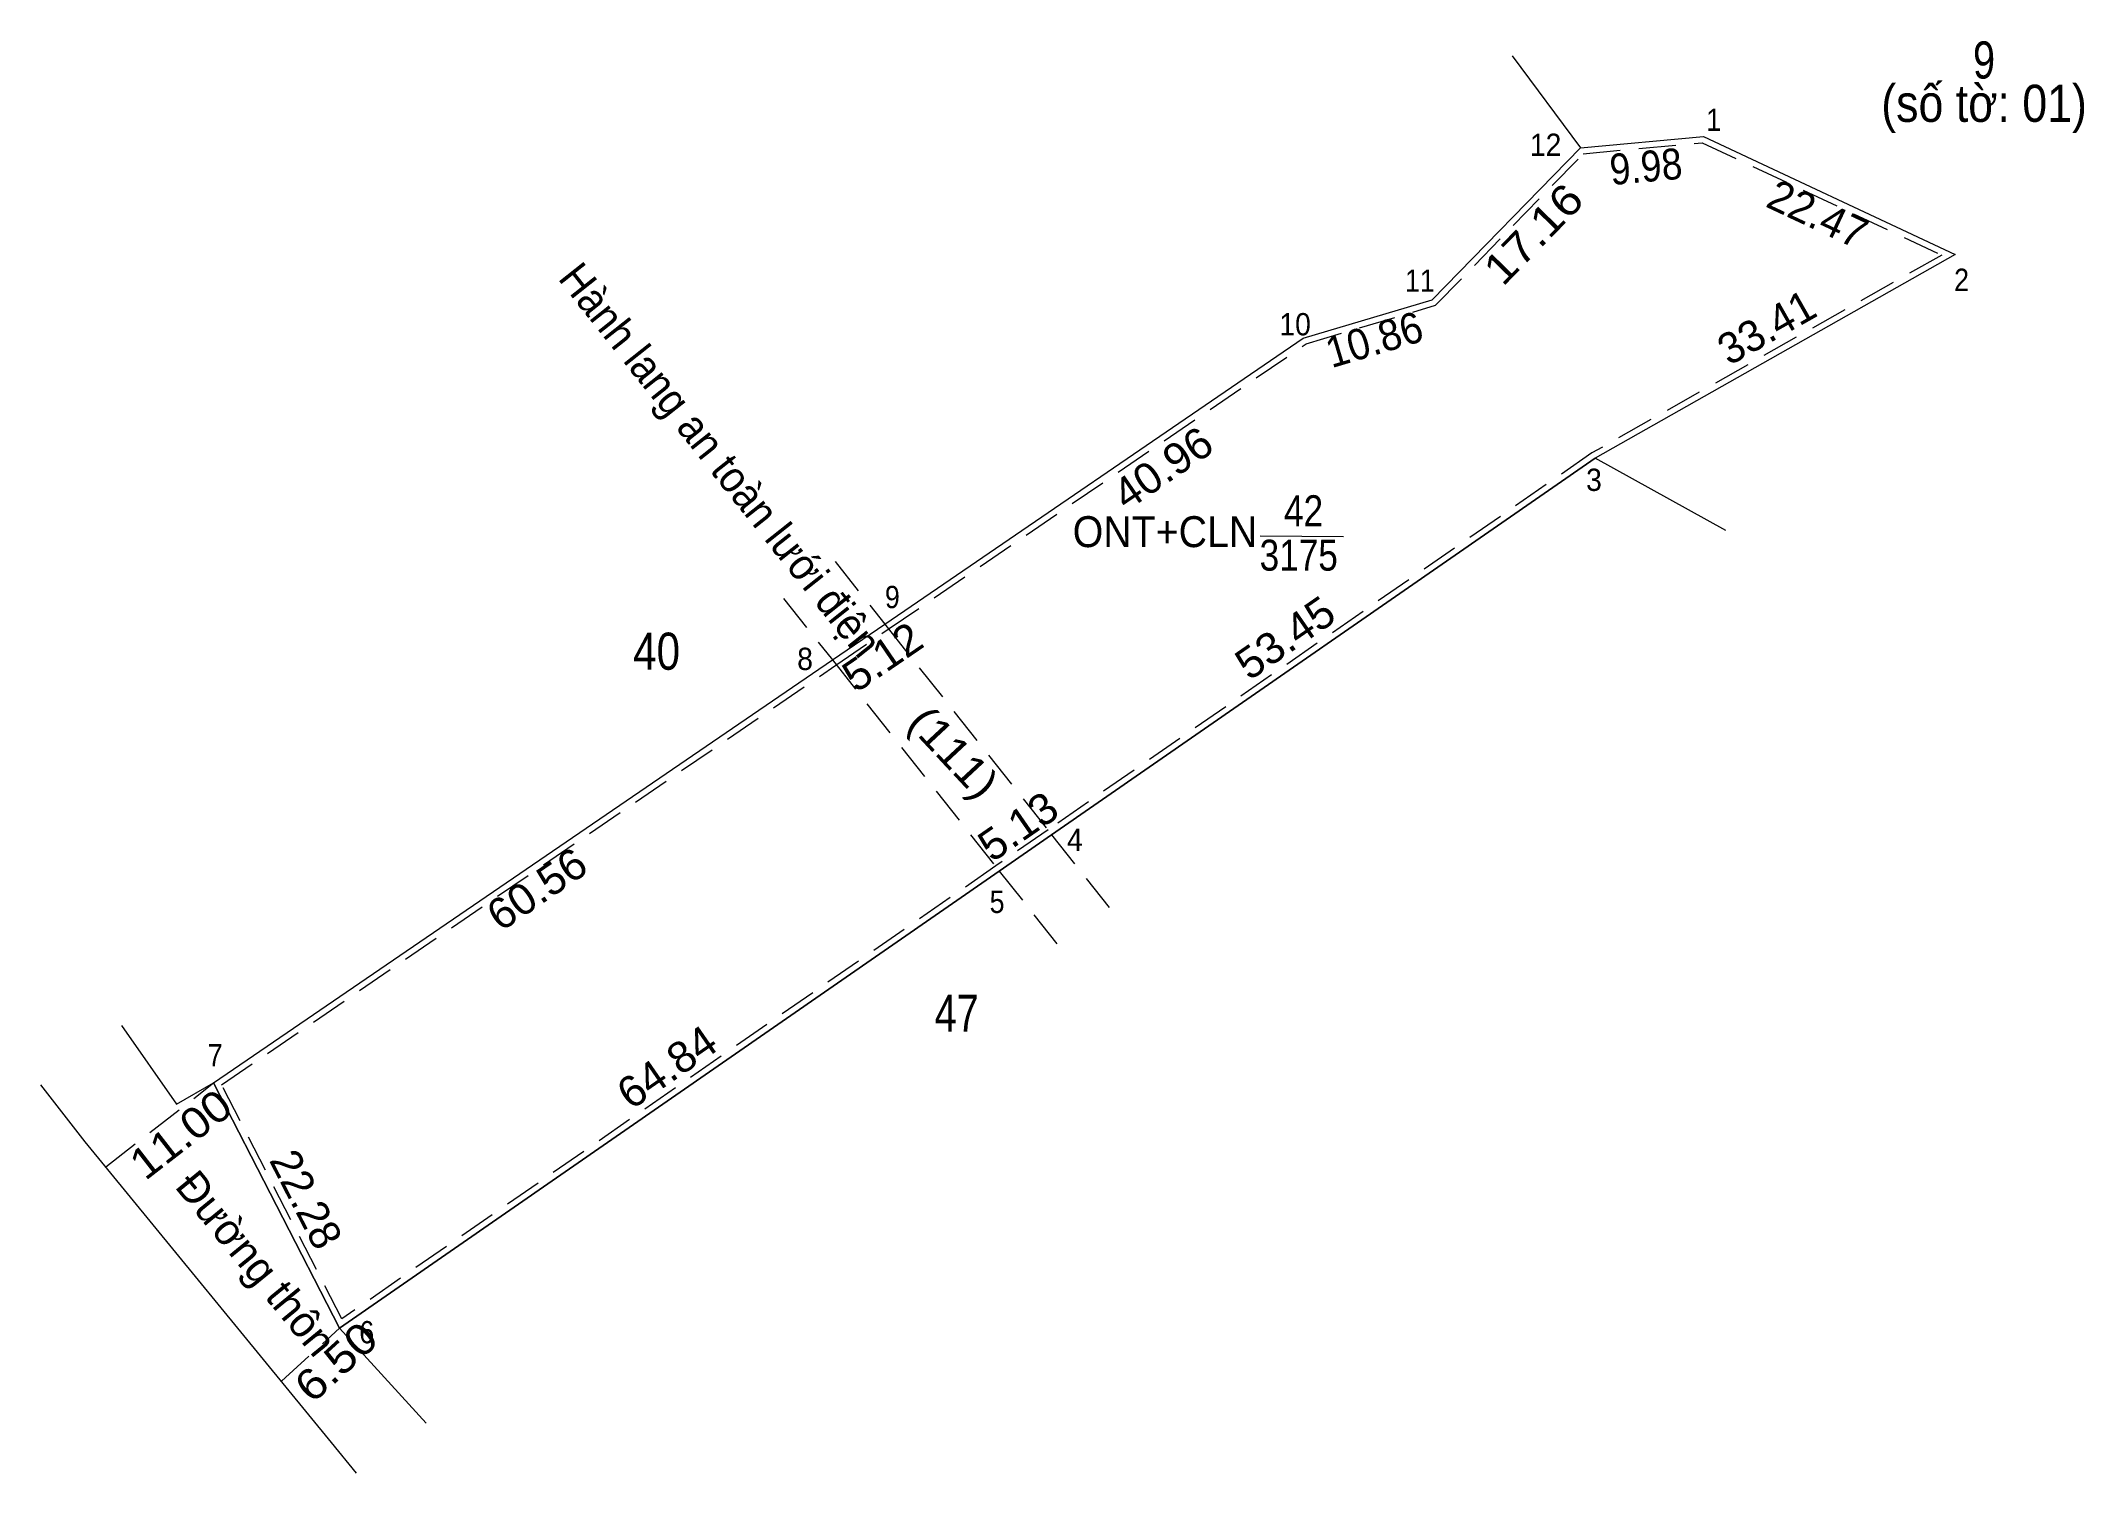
# Model space of a CAD drawing. Header units: metres. Extents: x 547798 to 549143, y 1844220 to 1844867.
# Drawn here: x 548780.6 to 548945.7, y 1844697.1 to 1844812.8 of the extents above; entities that cross this region are included whole.
import ezdxf
from ezdxf.enums import TextEntityAlignment as Align

# ---------------------------------------------------------------- set-up
doc = ezdxf.new("R2010")
doc.units = ezdxf.units.M
doc.linetypes.add('MEDIUM_DASHED', pattern=[4.5, 3, -1.5])
for name, color, linetype, lineweight in [('1', 7, 'Continuous', 13), ('10', 7, 'Continuous', 13), ('23', 7, 'Continuous', 13), ('59', 7, 'MEDIUM_DASHED', 13), ('63', 7, 'Continuous', 13)]:
    doc.layers.add(name, color=color, linetype=linetype, lineweight=lineweight)
doc.layers.add('44', color=7, linetype='Continuous')

msp = doc.modelspace()

# ---------------------------------------------------------------- texts
at = {"layer": '1'}
for s, width, p in [('42', 0.85, (548882.65, 1844773.59)), ('ONT+CLN', 0.95, (548871.455, 1844771.9)), ('3175', 0.85, (548882.26, 1844770))]:
    msp.add_text(s, height=2.5, dxfattribs=dict(at, width=width)).set_placement(p, align=Align.CENTER)
at = {"layer": '44'}
for s, width, p in [('9', 0.8, (548937.63, 1844809.76)), ('(số tờ: 01)', 0.9, (548937.635, 1844806.26)), ('40', 0.85, (548830.38, 1844761.99)), ('47', 0.8, (548854.625, 1844732.75))]:
    msp.add_text(s, height=3, dxfattribs=dict(at, width=width)).set_placement(p, align=Align.CENTER)
for s, rotation, width, p in [('11.00', 37.857, 1.1, (548792.693, 1844723.474)), ('6.50', 42.395, 1.15, (548805.322, 1844705.148))]:
    msp.add_text(s, height=2.5, rotation=rotation, dxfattribs=dict(at, width=width)).set_placement(p, align=Align.CENTER)
msp.add_text('Đường thôn', height=2.5, rotation=309.275, dxfattribs=at).set_placement((548797.074, 1844713.246), align=Align.CENTER)
at = {"layer": '63'}
for s, width, p in [(' 1', 0.9, (548916.39, 1844805.53)), (' 12', 0.95, (548903.48, 1844803.51)), (' 11', 0.9, (548893.25, 1844792.53)), (' 2', 0.9, (548936.42, 1844792.6)), (' 10', 0.95, (548883.24, 1844789.01)), (' 3', 0.95, (548906.75, 1844776.44)), (' 9', 0.9, (548850.03, 1844766.97)), (' 8', 0.95, (548843.01, 1844761.97)), (' 4', 0.95, (548864.81, 1844747.36)), (' 5', 0.9, (548858.49, 1844742.34)), (' 7', 0.9, (548795.32, 1844729.94)), (' 6', 0.9, (548807.56, 1844707.57))]:
    msp.add_text(s, height=1.8, dxfattribs=dict(at, width=width)).set_placement(p, align=Align.RIGHT)
for s, rotation, width, p in [('9.98', 5.231, 0.9, (548910.426, 1844801.413)), ('17.16', 45.732, 1.15, (548902.11, 1844796.337)), ('Hành lang an toàn lưới điện', 308.396, 0.95, (548834.562, 1844778.171)), ('10.86', 16.583, 0.95, (548888.713, 1844787.482)), ('40.96', 34.346, 1.05, (548871.98, 1844777.258)), ('53.45', 34.719, 1.05, (548881.868, 1844763.555)), ('5.12', 34.341, 1.05, (548849.325, 1844762.007)), ('(111)', 313, 1.1, (548853.469, 1844754.462)), ('5.13', 34.681, 1.05, (548860.294, 1844748.318)), ('60.56', 34.349, 1.05, (548821.41, 1844743.248)), ('64.84', 34.717, 1.05, (548831.923, 1844728.869))]:
    msp.add_text(s, height=2.5, rotation=rotation, dxfattribs=dict(at, width=width)).set_placement(p, align=Align.CENTER)
for s, rotation, p in [('22.47', 334.872, (548923.669, 1844797.677)), ('33.41', 29.496, (548920.675, 1844788.577)), ('22.28', 297.221, (548800.953, 1844718.642))]:
    msp.add_text(s, height=2.5, rotation=rotation, dxfattribs=at).set_placement(p, align=Align.CENTER)

# ---------------------------------------------------------------- linework, layer by layer
at = {"layer": '1', "linetype": 'MEDIUM_DASHED'}
msp.add_line((548844.8, 1844770.73), (548848.81, 1844765.67), dxfattribs=at)
at = {"layer": '1'}
for p, q in [((548844.58, 1844762.78), (548848.81, 1844765.67)), ((548858.07, 1844745.73), (548862.29, 1844748.65))]:
    msp.add_line(p, q, dxfattribs=at)
msp.add_lwpolyline([(548914.96, 1844805.08), (548935.3, 1844795.54), (548906.22, 1844779.09), (548862.29, 1844748.65), (548858.07, 1844745.73), (548804.77, 1844708.8), (548794.58, 1844728.61), (548844.58, 1844762.78), (548848.81, 1844765.67), (548882.63, 1844788.78), (548893.04, 1844791.88), (548905.02, 1844804.17)], close=True, dxfattribs=at)
at = {"layer": '1', "linetype": 'MEDIUM_DASHED'}
msp.add_lwpolyline([(548914.87, 1844804.57), (548934.21, 1844795.5), (548905.95, 1844779.51), (548862.01, 1844749.06), (548857.79, 1844746.14), (548804.95, 1844709.54), (548795.23, 1844728.45), (548844.86, 1844762.37), (548849.09, 1844765.26), (548882.85, 1844788.32), (548893.31, 1844791.44), (548905.25, 1844803.69)], close=True, dxfattribs=at)
msp.add_lwpolyline([(548848.81, 1844765.67), (548862.29, 1844748.65), (548867.61, 1844741.93)], dxfattribs=at)
at = {"layer": '10'}
for p, q in [((548899.51, 1844811.59), (548905.02, 1844804.17)), ((548862.29, 1844748.65), (548906.22, 1844779.09)), ((548916.78, 1844773.25), (548906.22, 1844779.09)), ((548794.58, 1844728.61), (548844.58, 1844762.78)), ((548804.77, 1844708.8), (548858.07, 1844745.73)), ((548784.22, 1844723.86), (548780.63, 1844728.46)), ((548794.58, 1844728.61), (548804.77, 1844708.8)), ((548804.77, 1844708.8), (548811.77, 1844701.13))]:
    msp.add_line(p, q, dxfattribs=at)
for points in [[(548848.81, 1844765.67), (548882.63, 1844788.78), (548893.04, 1844791.88), (548905.02, 1844804.17)], [(548905.02, 1844804.17), (548914.96, 1844805.08), (548935.3, 1844795.54), (548906.22, 1844779.09)], [(548787.14, 1844733.24), (548791.58, 1844726.9), (548794.58, 1844728.61)], [(548806.12, 1844697.08), (548804.1, 1844699.55), (548784.22, 1844723.86)]]:
    msp.add_lwpolyline(points, dxfattribs=at)
at = {"layer": '23'}
for p, q in [((548784.22, 1844723.86), (548780.63, 1844728.46)), ((548794.58, 1844728.61), (548804.77, 1844708.8)), ((548804.77, 1844708.8), (548811.77, 1844701.13))]:
    msp.add_line(p, q, dxfattribs=at)
for points in [[(548787.14, 1844733.24), (548791.58, 1844726.9), (548794.58, 1844728.61)], [(548806.12, 1844697.08), (548804.1, 1844699.55), (548784.22, 1844723.86)]]:
    msp.add_lwpolyline(points, dxfattribs=at)
at = {"layer": '59'}
msp.add_line((548840.64, 1844767.76), (548844.58, 1844762.78), dxfattribs=at)
msp.add_lwpolyline([(548844.58, 1844762.78), (548858.07, 1844745.73), (548863.26, 1844739.17)], dxfattribs=at)
at = {"layer": '63'}
msp.add_line((548879.14, 1844772.8), (548885.89, 1844772.77), dxfattribs=at)
at = {"layer": '63', "linetype": 'MEDIUM_DASHED'}
for p, q in [((548785.87, 1844721.84), (548794.58, 1844728.61)), ((548800.06, 1844704.5), (548804.77, 1844708.8))]:
    msp.add_line(p, q, dxfattribs=at)

msp.set_redraw_order([(e.dxf.handle, doc.entitydb.next_handle()) for e in msp.query("TEXT MTEXT ATTDEF DIMENSION ARC_DIMENSION")])  # texts and dimensions are drawn at this point

doc.saveas('drawing.dxf')
